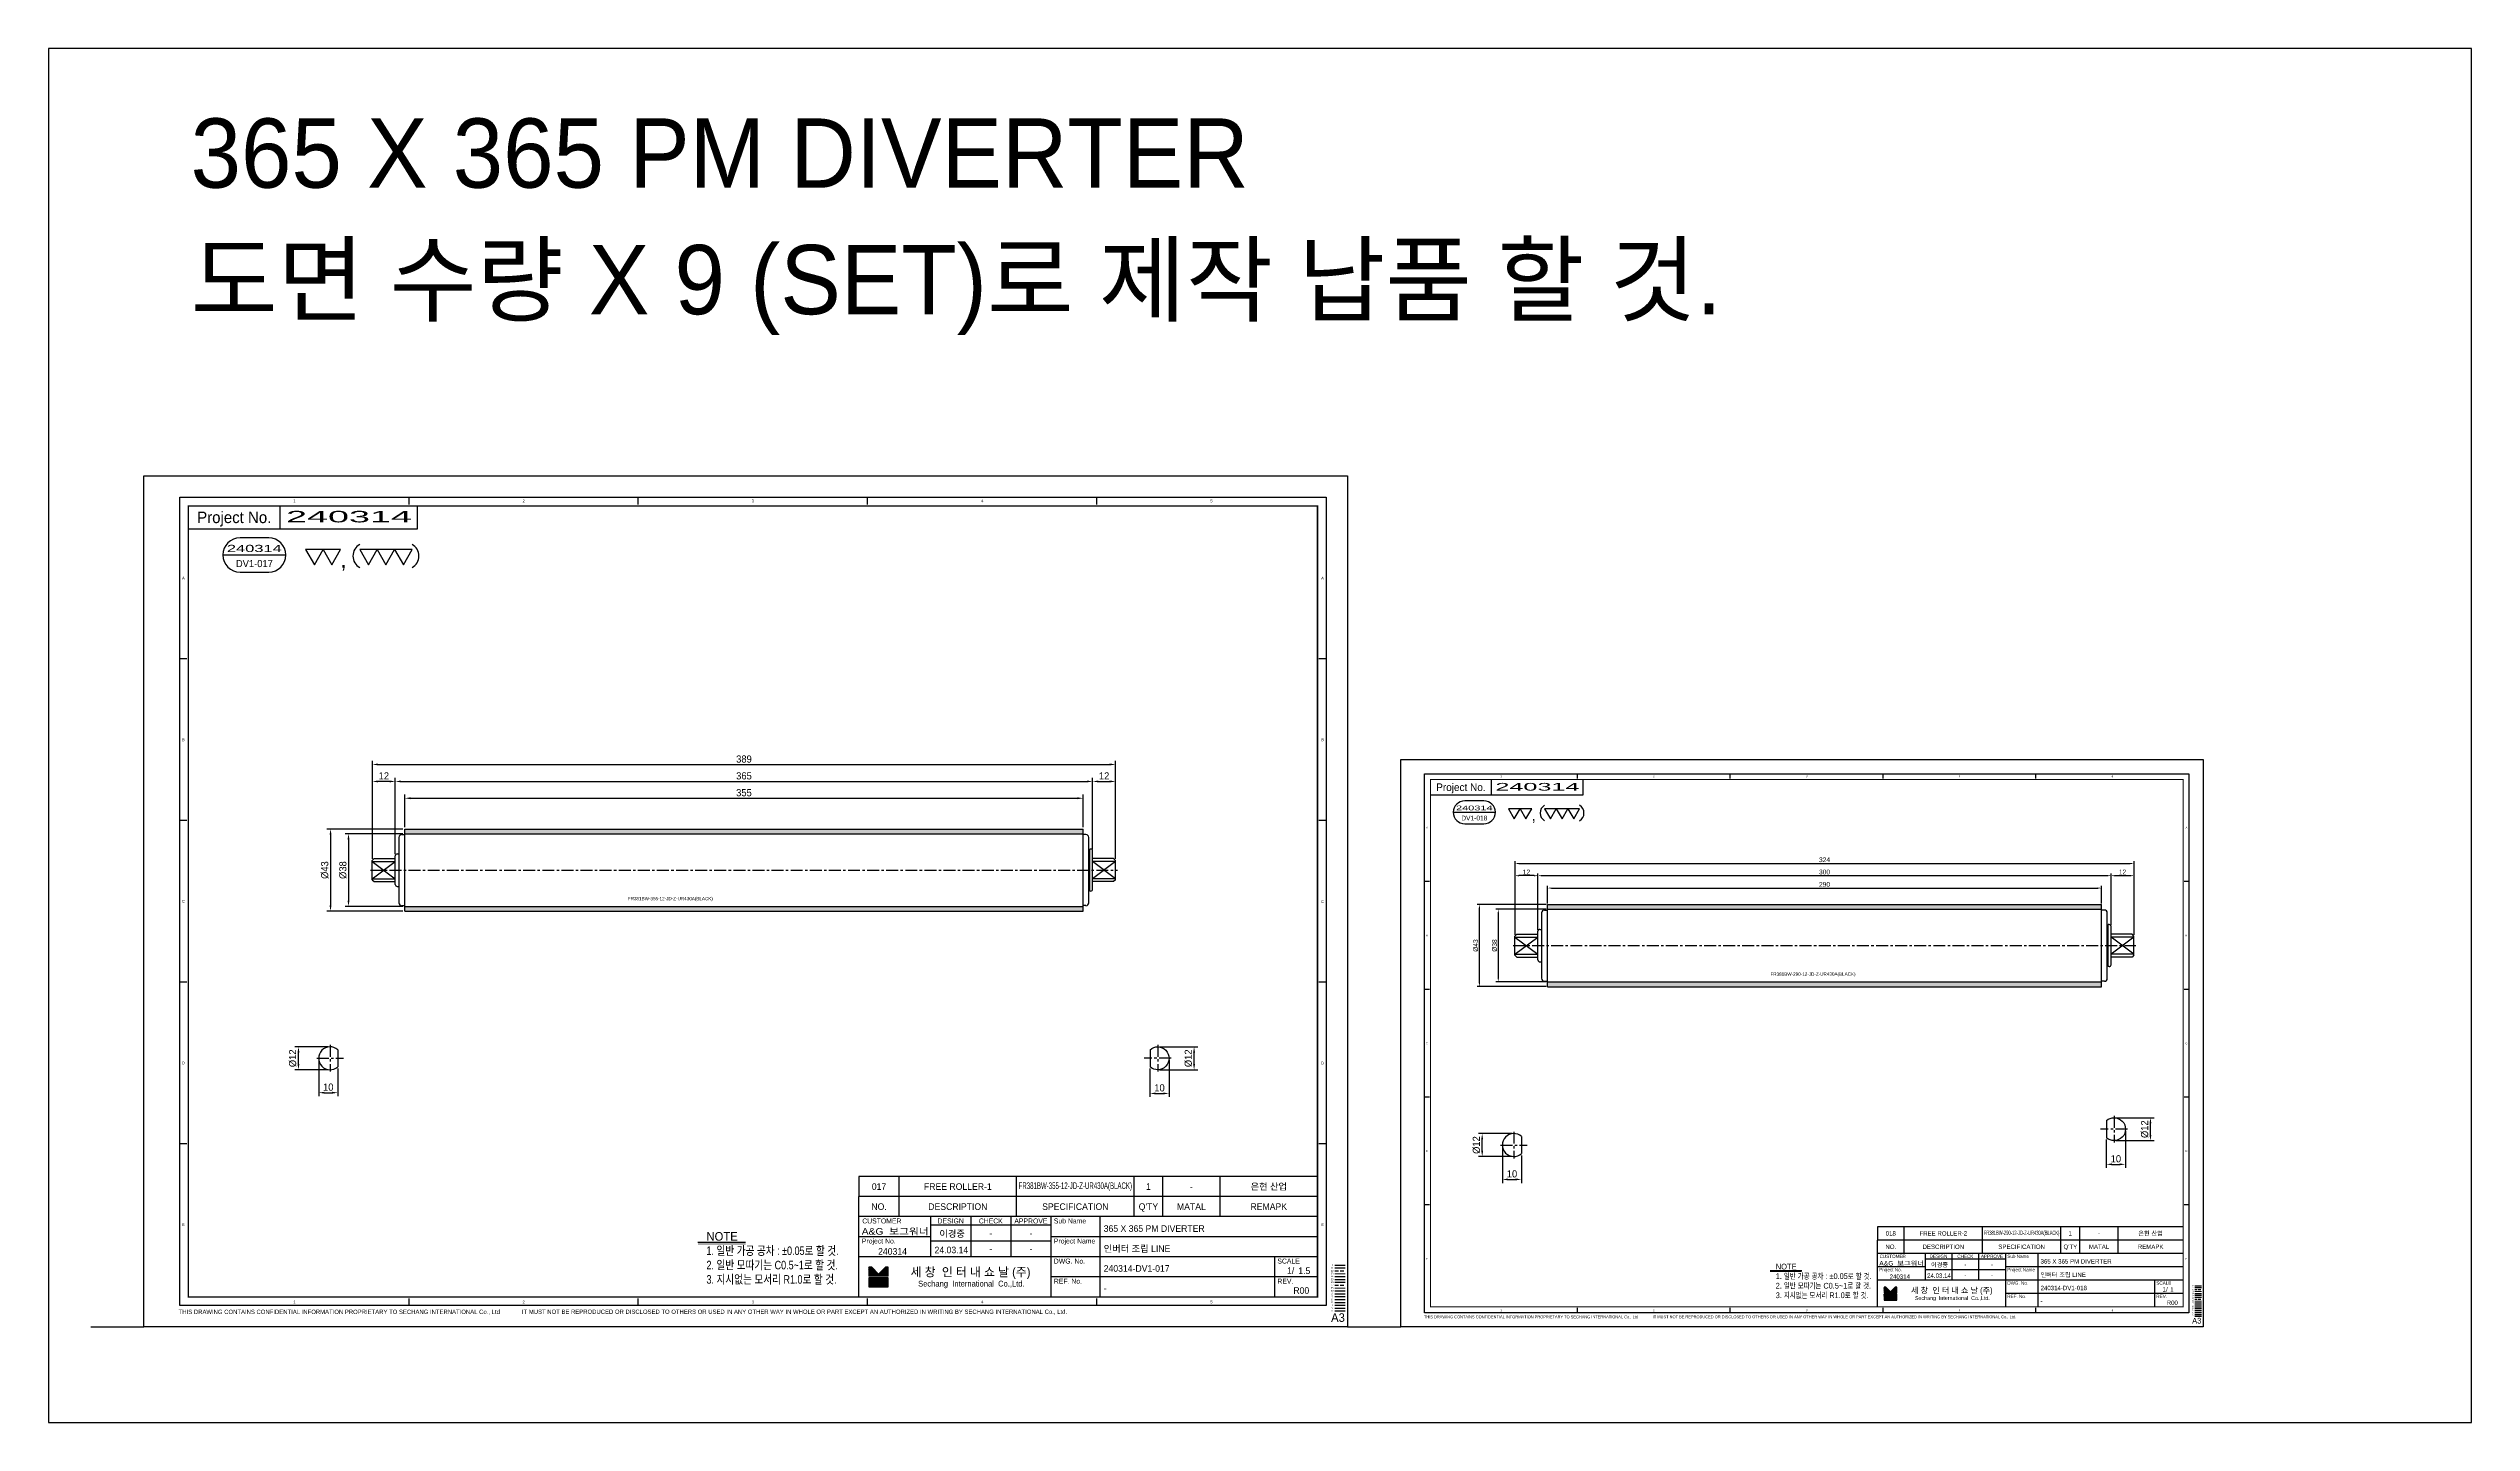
# Model space of a CAD drawing. Header units: inches. Extents: x 0 to 77285, y -118 to 40065.
# Drawn here: x 71242 to 72511, y 26642 to 27361 of the extents above; entities that cross this region are included whole.
import ezdxf
from ezdxf.enums import TextEntityAlignment as Align

# ---------------------------------------------------------------- set-up
doc = ezdxf.new("R2010")
doc.units = ezdxf.units.IN
doc.header["$LTSCALE"] = 5
doc.header["$MEASUREMENT"] = 0
for name, pattern in [('CENTER', [2, 1.25, -0.25, 0.25, -0.25]), ('HIDDEN', [0.375, 0.25, -0.125]), ('PHANTOM', [2.5, 1.25, -0.25, 0.25, -0.25, 0.25, -0.25])]:
    doc.linetypes.add(name, pattern=pattern)
for name, color, linetype in [('11', 1, 'CENTER'), ('22', 2, 'HIDDEN'), ('44', 4, 'Continuous'), ('55', 5, 'Continuous'), ('66', 6, 'PHANTOM'), ('77', 40, 'HIDDEN'), ('99', 181, 'Continuous'), ('A', 8, 'Continuous'), ('B', 123, 'Continuous'), ('D', 3, 'Continuous'), ('G', 231, 'Continuous'), ('T', 3, 'Continuous'), ('VV', 1, 'Continuous'), ('Y', 60, 'Continuous')]:
    doc.layers.add(name, color=color, linetype=linetype)
doc.layers.add('33', color=3, linetype='PHANTOM', lineweight=9)
doc.layers.add('88', color=35, linetype='Continuous', lineweight=5)
doc.styles.add('SCI', font='')
doc.styles.get('SCI').set_extended_font_data('Gulim')
doc.dimstyles.new('SCH', dxfattribs={"dimtxt": 2.5, "dimasz": 2, "dimexe": 1.25, "dimexo": 0.625, "dimtad": 1, "dimdec": 8, "dimtxsty": 'SCI', "dimcen": 2.5, "dimclrd": 4, "dimclre": 4, "dimclrt": 7, "dimadec": 8, "dimazin": 2, "dimtfac": 1, "dimtdec": 8, "dimtmove": 0, "dimatfit": 3, "dimfxl": 1, "dimarcsym": 0})

# ---------------------------------------------------------------- blocks, each defined once
blk = doc.blocks.new('A$C2e1bd1ee')
h = blk.add_hatch(color=256)
h.dxf.hatch_style = 1
h.paths.add_polyline_path([(355, 21.5), (0, 21.5), (0, 19), (355, 19)])
h.paths.add_polyline_path([(355, -19), (0, -19), (0, -21.5), (355, -21.5)])
for p, q in [((-3, -17.1), (-3, 17.1)), ((-1.5, 18.6), (0, 18.6)), ((0, -21.5), (0, 21.5)), ((0, 21.5), (355, 21.5)), ((0, 19), (355, 19)), ((355, -21.5), (355, 21.5)), ((356.5, 18.6), (355, 18.6)), ((358, -17.1), (358, 17.1)), ((-17, 5), (-16, 6)), ((-17, -5), (-17, 5)), ((-17, 4.5), (-5, 4.5)), ((-17, 4.5), (-5, -4.5)), ((-17, -4.5), (-5, 4.5)), ((-16, 6), (-5, 6)), ((-5, -7.5), (-5, 7.5)), ((-4, 8.5), (-3, 8.5)), ((358, 9.8), (358.5, 9.8)), ((358.5, -11), (358.5, 11)), ((359, 11), (358.5, 11)), ((360, -10), (360, 10)), ((371, 6), (360, 6)), ((372, 4.5), (360, 4.5)), ((372, 4.5), (360, -4.5)), ((372, -4.5), (360, 4.5)), ((372, 5), (371, 6)), ((372, -5), (372, 5)), ((-17, -4.5), (-5, -4.5)), ((-17, -5), (-16, -6)), ((-16, -6), (-5, -6)), ((-4, -8.5), (-3, -8.5)), ((358, -9.8), (358.5, -9.8)), ((359, -11), (358.5, -11)), ((372, -4.5), (360, -4.5)), ((371, -6), (360, -6)), ((372, -5), (371, -6)), ((-1.5, -18.6), (0, -18.6)), ((0, -19), (355, -19)), ((0, -21.5), (355, -21.5)), ((356.5, -18.6), (355, -18.6))]:
    blk.add_line(p, q)
for centre, radius, start, end in [((-1.5, 17.1), 1.54, 90, 180), ((356.5, 17.1), 1.54, 0, 90), ((-4, 7.5), 1, 90, 180), ((359, 10), 1, 0, 90), ((-4, -7.5), 1, 180, 270), ((359, -10), 1, 270, 0), ((-1.5, -17.1), 1.54, 180, 270), ((356.5, -17.1), 1.54, 270, 0)]:
    blk.add_arc(centre, radius, start, end)
at = {"layer": '11'}
blk.add_line((-18, 0), (373, 0), dxfattribs=at)
at = {"layer": '44', "style": 'SCI'}
blk.add_text('FR381BW-355-12-JD-Z-UR430A(BLACK)', height=1.731, dxfattribs=at).set_placement((139, -14.9), align=Align.MIDDLE_CENTER)
blk = doc.blocks.new('A$C5f907870')
h = blk.add_hatch(color=256)
h.dxf.hatch_style = 1
h.paths.add_polyline_path([(290, 21.5), (0, 21.5), (0, 19), (290, 19)])
h.paths.add_polyline_path([(290, -19), (0, -19), (0, -21.5), (290, -21.5)])
for p, q in [((-3, -17.1), (-3, 17.1)), ((-1.5, 18.6), (0, 18.6)), ((0, -21.5), (0, 21.5)), ((0, 21.5), (290, 21.5)), ((0, 19), (290, 19)), ((290, -21.5), (290, 21.5)), ((291.5, 18.6), (290, 18.6)), ((293, -17.1), (293, 17.1)), ((-17, 5), (-16, 6)), ((-17, -5), (-17, 5)), ((-17, 4.5), (-5, 4.5)), ((-17, 4.5), (-5, -4.5)), ((-17, -4.5), (-5, 4.5)), ((-16, 6), (-5, 6)), ((-5, -7.5), (-5, 7.5)), ((-4, 8.5), (-3, 8.5)), ((293, 9.8), (293.5, 9.8)), ((293.5, -11), (293.5, 11)), ((294, 11), (293.5, 11)), ((295, -10), (295, 10)), ((306, 6), (295, 6)), ((307, 4.5), (295, 4.5)), ((307, 4.5), (295, -4.5)), ((307, -4.5), (295, 4.5)), ((307, 5), (306, 6)), ((307, -5), (307, 5)), ((-17, -4.5), (-5, -4.5)), ((-17, -5), (-16, -6)), ((-16, -6), (-5, -6)), ((-4, -8.5), (-3, -8.5)), ((293, -9.8), (293.5, -9.8)), ((294, -11), (293.5, -11)), ((307, -4.5), (295, -4.5)), ((306, -6), (295, -6)), ((307, -5), (306, -6)), ((-1.5, -18.6), (0, -18.6)), ((0, -19), (290, -19)), ((0, -21.5), (290, -21.5)), ((291.5, -18.6), (290, -18.6))]:
    blk.add_line(p, q)
for centre, radius, start, end in [((-1.5, 17.1), 1.54, 90, 180), ((291.5, 17.1), 1.54, 0, 90), ((-4, 7.5), 1, 90, 180), ((294, 10), 1, 0, 90), ((-4, -7.5), 1, 180, 270), ((294, -10), 1, 270, 0), ((-1.5, -17.1), 1.54, 180, 270), ((291.5, -17.1), 1.54, 270, 0)]:
    blk.add_arc(centre, radius, start, end)
at = {"layer": '11'}
blk.add_line((-18, 0), (308, 0), dxfattribs=at)
at = {"layer": '44', "style": 'SCI'}
blk.add_text('FR381BW-290-12-JD-Z-UR430A(BLACK)', height=1.731, dxfattribs=at).set_placement((139, -14.9), align=Align.MIDDLE_CENTER)
blk = doc.blocks.new('J2')
for p, q in [((0, 2.25), (-2.6, 2.25)), ((-2.6, 2.25), (-1.3, 0)), ((-1.3, 0), (0, 2.25)), ((2.6, 2.25), (0, 2.25)), ((0, 2.25), (1.3, 0)), ((1.3, 0), (2.6, 2.25))]:
    blk.add_line(p, q)
blk = doc.blocks.new('J3')
for p, q in [((-3.9, 2.25), (-2.6, 0)), ((-1.3, 2.25), (-3.9, 2.25)), ((-2.6, 0), (-1.3, 2.25)), ((-1.3, 2.25), (0, 0)), ((1.3, 2.25), (-1.3, 2.25)), ((0, 0), (1.3, 2.25)), ((1.3, 2.25), (2.6, 0)), ((3.9, 2.25), (1.3, 2.25)), ((2.6, 0), (3.9, 2.25))]:
    blk.add_line(p, q)
blk = doc.blocks.new('A$C645fd8c3')
at = {"linetype": 'Continuous'}
h = blk.add_hatch(dxfattribs=at)
h.set_pattern_fill('ANSI31', color=5, scale=0.563055, style=0)
h.set_pattern_definition([(45, (-482.600826, -378.99261), (-0.04976753, 0.04976753), [])])
h.paths.add_polyline_path([(259.73, -279.27), (259.73, -276.17), (258.74, -276.17), (256.35, -278.56), (253.96, -276.17), (252.97, -276.17), (252.97, -279.27)])
h.paths.add_polyline_path([(252.97, -279.83), (252.97, -282.93), (259.73, -282.93), (259.73, -279.83)])
at = {"color": 2}
for p, q in [((12.5, -289.5), (12.5, -7.5)), ((12.5, -7.5), (412.5, -7.5)), ((92.5, -10), (92.5, -7.5)), ((172.5, -10), (172.5, -7.5)), ((252.5, -10), (252.5, -7.5)), ((332.5, -10), (332.5, -7.5)), ((412.5, -7.5), (412.5, -289.5)), ((15, -63.9), (12.5, -63.9)), ((412.5, -63.9), (410, -63.9)), ((15, -120.3), (12.5, -120.3)), ((412.5, -120.3), (410, -120.3)), ((15, -176.7), (12.5, -176.7)), ((412.5, -176.7), (410, -176.7)), ((15, -233.1), (12.5, -233.1)), ((412.5, -233.1), (410, -233.1)), ((92.5, -289.5), (92.5, -287)), ((172.5, -289.5), (172.5, -287)), ((252.5, -289.5), (252.5, -287)), ((332.5, -289.5), (332.5, -287)), ((412.5, -289.5), (12.5, -289.5))]:
    blk.add_line(p, q, dxfattribs=at)
at = {"color": 40}
for p, q in [((47.5, -18.5), (47.5, -10.5)), ((95.5, -18.5), (95.5, -10.5))]:
    blk.add_line(p, q, dxfattribs=at)
at = {"color": 7, "linetype": 'Continuous'}
blk.add_line((27.52, -27.62), (49.52, -27.62), dxfattribs=at)
for p, q in [((409.5, -244.5), (249.5, -244.5)), ((249.5, -244.5), (249.5, -251.5)), ((249.5, -286.5), (249.5, -251.5)), ((409.5, -251.5), (249.5, -251.5)), ((409.5, -258.5), (249.5, -258.5)), ((316.5, -261.5), (274.5, -261.5)), ((316.5, -258.5), (316.5, -286.5)), ((316.5, -267), (274.5, -267)), ((415.59, -275.4), (419.2, -275.4))]:
    blk.add_line(p, q)
at = {"color": 3}
for p, q in [((263.5, -251.5), (263.5, -244.5)), ((304.5, -251.5), (304.5, -244.5)), ((345.5, -251.5), (345.5, -244.5)), ((355.5, -251.5), (355.5, -244.5)), ((375.5, -251.5), (375.5, -244.5)), ((263.5, -258.5), (263.5, -251.5)), ((304.5, -258.5), (304.5, -251.5)), ((345.5, -258.5), (345.5, -251.5)), ((355.5, -258.5), (355.5, -251.5)), ((375.5, -258.5), (375.5, -251.5)), ((274.5, -258.5), (274.5, -272.5)), ((288.5, -258.5), (288.5, -272.5)), ((302.5, -258.5), (302.5, -272.5)), ((333.5, -258.5), (333.5, -286.5)), ((274.5, -265.5), (249.5, -265.5)), ((409.58, -265.5), (316.5, -265.5)), ((409.5, -272.5), (249.5, -272.5)), ((409.58, -279.5), (316.5, -279.5))]:
    blk.add_line(p, q, dxfattribs=at)
at = {"color": 5, "linetype": 'Continuous'}
for p, q in [((252.97, -276.17), (252.97, -279.27)), ((253.96, -276.17), (252.97, -276.17)), ((253.96, -276.17), (256.35, -278.56)), ((258.74, -276.17), (256.35, -278.56)), ((259.73, -276.17), (258.74, -276.17)), ((259.73, -279.27), (259.73, -276.17)), ((259.73, -279.27), (252.97, -279.27)), ((252.97, -279.83), (252.97, -282.93)), ((259.73, -279.83), (252.97, -279.83)), ((252.97, -282.93), (259.73, -282.93)), ((259.73, -282.93), (259.73, -279.83))]:
    blk.add_line(p, q, dxfattribs=at)
at = {"color": 40, "const_width": 0.5}
blk.add_lwpolyline([(15.5, -286.5), (15.5, -10.5), (409.5, -10.5), (409.5, -286.5)], close=True, dxfattribs=at)
at = {"color": 40}
blk.add_lwpolyline([(15.5, -18.5), (95.5, -18.5)], dxfattribs=at)
blk.add_lwpolyline([(33.52, -21.62, 1), (33.52, -33.62), (43.52, -33.62, 1), (43.52, -21.62)], format="xyb", close=True)
at = {"const_width": 0.257}
blk.add_lwpolyline([(193.31, -268.04), (209.91, -268.04)], dxfattribs=at)
at = {"color": 3}
blk.add_lwpolyline([(193.31, -267.35), (209.91, -267.35)], dxfattribs=at)
for centre, start, end in [((77.61, -27.99), 120, 240), ((91.22, -27.99), 300, 60)]:
    blk.add_arc(centre, 4.69, start, end)
at = {"layer": '11'}
blk.add_line((415.59, -276.4), (419.2, -276.4), dxfattribs=at)
at = {"layer": '22'}
blk.add_line((415.59, -277.4), (419.2, -277.4), dxfattribs=at)
at = {"layer": '33'}
blk.add_line((415.59, -278.4), (419.2, -278.4), dxfattribs=at)
at = {"layer": '44'}
blk.add_line((415.59, -279.4), (419.2, -279.4), dxfattribs=at)
at = {"layer": '55'}
blk.add_line((415.59, -280.4), (419.2, -280.4), dxfattribs=at)
at = {"layer": '66'}
blk.add_line((415.59, -281.4), (419.2, -281.4), dxfattribs=at)
at = {"layer": '77'}
blk.add_line((415.59, -282.4), (419.2, -282.4), dxfattribs=at)
at = {"layer": '88'}
blk.add_line((415.59, -283.4), (419.2, -283.4), dxfattribs=at)
at = {"layer": '99'}
blk.add_line((415.59, -284.4), (419.2, -284.4), dxfattribs=at)
at = {"layer": 'A'}
blk.add_line((415.59, -285.4), (419.2, -285.4), dxfattribs=at)
at = {"layer": 'B'}
blk.add_line((415.59, -286.4), (419.2, -286.4), dxfattribs=at)
at = {"layer": 'D'}
blk.add_line((415.59, -287.4), (419.2, -287.4), dxfattribs=at)
at = {"layer": 'Defpoints', "color": 1}
blk.add_lwpolyline([(0, -297), (0, 0), (420, 0), (420, -297)], close=True, dxfattribs=at)
at = {"layer": 'G'}
blk.add_line((415.59, -288.4), (419.2, -288.4), dxfattribs=at)
at = {"layer": 'T'}
for p, q in [((394.5, -272.5), (394.5, -286.5)), ((415.59, -289.4), (419.2, -289.4))]:
    blk.add_line(p, q, dxfattribs=at)
at = {"layer": 'VV'}
blk.add_line((415.59, -291.4), (419.2, -291.4), dxfattribs=at)
at = {"layer": 'Y'}
blk.add_line((415.59, -290.4), (419.2, -290.4), dxfattribs=at)
at = {"xscale": 2.34375, "yscale": 2.34375, "zscale": 2.34375}
for name, p in [('J2', (62.5, -31.03)), ('J3', (84.42, -31.03))]:
    blk.add_blockref(name, p, dxfattribs=at)
at = {"color": 2, "style": 'SCI'}
for s, p in [('1', (52.5, -8.75)), ('2', (132.5, -8.75)), ('3', (212.5, -8.75)), ('4', (292.5, -8.75)), ('5', (372.5, -8.75)), ('A', (13.75, -35.7)), ('A', (411.25, -35.7)), ('B', (13.75, -92.1)), ('B', (411.25, -92.1)), ('C', (13.75, -148.5)), ('C', (411.25, -148.5)), ('D', (13.75, -204.9)), ('D', (411.25, -204.9)), ('E', (13.75, -261.3)), ('E', (411.25, -261.3)), ('E', (411.25, -261.3)), ('1', (52.5, -288.25)), ('2', (132.5, -288.25)), ('3', (212.5, -288.25)), ('4', (292.5, -288.25)), ('5', (372.5, -288.25))]:
    blk.add_text(s, height=1, dxfattribs=at).set_placement(p, align=Align.MIDDLE_CENTER)
at = {"style": 'SCI'}
for s, height, p in [('Project No.', 4, (31.5, -14.5)), (',', 5.86, (69.61, -29.14)), ('NO.', 2.308, (256.5, -255)), ('DESCRIPTION', 2.3077, (284, -255)), ('DESIGN', 1.731, (281.5, -260)), ('CHECK', 1.731, (295.5, -260)), ('APPROVE', 1.731, (309.5, -260)), ('SPECIFICATION', 2.3077, (325, -255)), ("Q'TY", 2.308, (350.5, -255)), ('MATAL', 2.308, (365.5, -255)), ('REMAPK', 2.308, (392.5, -255)), ('이경중', 2.308, (282, -264.44)), ('-', 2.31, (295.5, -264.25)), ('-', 2.31, (309.5, -264.25)), ('세 창  인 터 내 쇼 날 (주)', 3.0296, (288.44, -277.82)), ('0', 0.6, (414.6, -275.37)), ('Sechang  International  Co.,Ltd.', 2.0198, (288.72, -281.87))]:
    blk.add_text(s, height=height, dxfattribs=at).set_placement(p, align=Align.MIDDLE_CENTER)
for s, height, p in [('CUSTOMER', 1.731, (250.65, -260)), ('Sub Name', 1.731, (317.5, -260)), ('Project No.', 1.7308, (250.5, -267)), ('Project Name', 1.7308, (317.5, -267)), ('DWG. No.', 1.731, (317.5, -274)), ('SCALE', 1.731, (395.5, -274)), ('REF. No.', 1.731, (317.5, -281)), ('REV.', 1.731, (395.5, -281))]:
    blk.add_text(s, height=height, dxfattribs=at).set_placement(p, align=Align.MIDDLE_LEFT)
at = {"color": 40, "style": 'SCI'}
for s, height, p in [('-', 2.31, (295.5, -269.75)), ('-', 2.31, (309.5, -269.75)), ('1/', 2.308, (400.15, -277.29))]:
    blk.add_text(s, height=height, dxfattribs=at).set_placement(p, align=Align.MIDDLE_CENTER)
at = {"color": 3, "linetype": 'Continuous', "style": 'SCI'}
for s, p in [('THIS DRAWING CONTAINS CONFIDENTIAL INFORMATION PROPRIETARY TO SECHANG INTERNATIONAL Co., Ltd  ', (12.11, -292.46)), ('IT MUST NOT BE REPRODUCED OR DISCLOSED TO OTHERS OR USED IN ANY OTHER WAY IN WHOLE OR PART EXCEPT AN AUTHORIZED IN WRITING BY SECHANG INTERNATIONAL Co., Ltd.', (131.88, -292.43))]:
    blk.add_text(s, height=1.5, dxfattribs=at).set_placement(p)
at = {"color": 2, "style": 'SCI'}
blk.add_text('A3', height=3, dxfattribs=at).set_placement((419.05, -296.11), align=Align.BOTTOM_RIGHT)
at = {"color": 40, "insert": (196.28, -263.89), "char_height": 3, "attachment_point": 1, "style": 'SCI'}
blk.add_mtext_dynamic_manual_height_columns('NOTE{\\W0.8;\\P1. 일반 가공 공차 : %%P0.05로 할 것.\\P2. 일반 모따기는 C0.5~1로 할 것.\\P3. 지시없는 모서리 R1.0로 할 것.}', width=205.982, gutter_width=1.29, heights=[0], dxfattribs=at)
at = {"layer": '11', "style": 'SCI'}
blk.add_text('11', height=0.6, dxfattribs=at).set_placement((414.6, -276.37), align=Align.MIDDLE_CENTER)
at = {"layer": '22', "style": 'SCI'}
blk.add_text('22', height=0.6, dxfattribs=at).set_placement((414.6, -277.37), align=Align.MIDDLE_CENTER)
at = {"layer": '33', "style": 'SCI'}
blk.add_text('33', height=0.6, dxfattribs=at).set_placement((414.6, -278.37), align=Align.MIDDLE_CENTER)
at = {"layer": '44', "style": 'SCI'}
blk.add_text('44', height=0.6, dxfattribs=at).set_placement((414.6, -279.37), align=Align.MIDDLE_CENTER)
at = {"layer": '55', "style": 'SCI'}
blk.add_text('55', height=0.6, dxfattribs=at).set_placement((414.6, -280.37), align=Align.MIDDLE_CENTER)
at = {"layer": '66', "style": 'SCI'}
blk.add_text('66', height=0.6, dxfattribs=at).set_placement((414.6, -281.37), align=Align.MIDDLE_CENTER)
at = {"layer": '77', "style": 'SCI'}
blk.add_text('77', height=0.6, dxfattribs=at).set_placement((414.6, -282.37), align=Align.MIDDLE_CENTER)
at = {"layer": '88', "style": 'SCI'}
blk.add_text('88', height=0.6, dxfattribs=at).set_placement((414.6, -283.37), align=Align.MIDDLE_CENTER)
at = {"layer": '99', "style": 'SCI'}
blk.add_text('99', height=0.6, dxfattribs=at).set_placement((414.6, -284.37), align=Align.MIDDLE_CENTER)
at = {"layer": 'A', "style": 'SCI'}
blk.add_text('A', height=0.6, dxfattribs=at).set_placement((414.6, -285.37), align=Align.MIDDLE_CENTER)
at = {"layer": 'B', "style": 'SCI'}
blk.add_text('B', height=0.6, dxfattribs=at).set_placement((414.6, -286.37), align=Align.MIDDLE_CENTER)
at = {"layer": 'D', "style": 'SCI'}
blk.add_text('D', height=0.6, dxfattribs=at).set_placement((414.6, -287.37), align=Align.MIDDLE_CENTER)
at = {"layer": 'G', "style": 'SCI'}
blk.add_text('G', height=0.6, dxfattribs=at).set_placement((414.6, -288.37), align=Align.MIDDLE_CENTER)
at = {"layer": 'T', "style": 'SCI'}
blk.add_text('T', height=0.6, dxfattribs=at).set_placement((414.6, -289.37), align=Align.MIDDLE_CENTER)
at = {"layer": 'VV', "style": 'SCI'}
blk.add_text('V', height=0.6, dxfattribs=at).set_placement((414.6, -291.37), align=Align.MIDDLE_CENTER)
at = {"layer": 'Y', "style": 'SCI'}
blk.add_text('Y', height=0.6, dxfattribs=at).set_placement((414.6, -290.37), align=Align.MIDDLE_CENTER)
blk = doc.blocks.new('A$Ce1e6ae1e')
blk.add_line((4, 4.5), (4, -4.5))
blk.add_arc((0, 0), 6, 48.1897, 311.8103)
at = {"layer": '11'}
for p, q in [((-7, 0), (7, 0)), ((0, 7), (0, -7))]:
    blk.add_line(p, q, dxfattribs=at)
blk = doc.blocks.new('*D2075')
at = {"color": 4, "lineweight": -2, "transparency": 16777216}
for p, q in [((71428.8, 26953.6), (71428.8, 26970.7)), ((71431.8, 26968.8), (71780.8, 26968.8)), ((71783.8, 26953.6), (71783.8, 26970.7))]:
    blk.add_line(p, q, dxfattribs=at)
at = {"color": 4, "transparency": 16777216}
for points in [[(71431.8, 26969.3), (71431.8, 26968.3), (71428.8, 26968.8)], [(71780.8, 26969.3), (71780.8, 26968.3), (71783.8, 26968.8)]]:
    blk.add_solid(points, dxfattribs=at)
at = {"layer": 'Defpoints', "color": 0, "transparency": 16777216}
for p in [(71783.8, 26968.8), (71428.8, 26952.7, 0), (71783.8, 26952.7, 0)]:
    blk.add_point(p, dxfattribs=at)
at = {"color": 7, "transparency": 16777216, "insert": (71606.3, 26971.7), "char_height": 3.75, "attachment_point": 5, "style": 'SCI'}
blk.add_mtext('355', dxfattribs=at)
blk = doc.blocks.new('*D2076')
at = {"color": 4, "lineweight": -2, "transparency": 16777216}
for p, q in [((71423.8, 26939.6), (71423.8, 26979.5)), ((71426.8, 26977.6), (71785.8, 26977.6)), ((71788.8, 26942.1), (71788.8, 26979.5))]:
    blk.add_line(p, q, dxfattribs=at)
at = {"color": 4, "transparency": 16777216}
for points in [[(71426.8, 26978.1), (71426.8, 26977.1), (71423.8, 26977.6)], [(71785.8, 26978.1), (71785.8, 26977.1), (71788.8, 26977.6)]]:
    blk.add_solid(points, dxfattribs=at)
at = {"layer": 'Defpoints', "color": 0, "transparency": 16777216}
for p in [(71788.8, 26977.6), (71788.8, 26941.2, 0), (71423.8, 26938.7, 0)]:
    blk.add_point(p, dxfattribs=at)
at = {"color": 7, "transparency": 16777216, "insert": (71606.3, 26980.5), "char_height": 3.75, "attachment_point": 5, "style": 'SCI'}
blk.add_mtext('365', dxfattribs=at)
blk = doc.blocks.new('*D2077')
at = {"color": 4, "lineweight": -2, "transparency": 16777216}
for p, q in [((71411.8, 26937.1), (71411.8, 26979.5)), ((71420.8, 26977.6), (71414.8, 26977.6)), ((71423.8, 26939.6), (71423.8, 26979.5))]:
    blk.add_line(p, q, dxfattribs=at)
at = {"color": 4, "transparency": 16777216}
for points in [[(71414.8, 26978.1), (71414.8, 26977.1), (71411.8, 26977.6)], [(71420.8, 26978.1), (71420.8, 26977.1), (71423.8, 26977.6)]]:
    blk.add_solid(points, dxfattribs=at)
at = {"layer": 'Defpoints', "color": 0, "transparency": 16777216}
for p in [(71411.8, 26977.6), (71411.8, 26936.2, 0), (71423.8, 26938.7, 0)]:
    blk.add_point(p, dxfattribs=at)
at = {"color": 7, "transparency": 16777216, "insert": (71417.8, 26980.5), "char_height": 3.75, "attachment_point": 5, "style": 'SCI'}
blk.add_mtext('12', dxfattribs=at)
blk = doc.blocks.new('*D2078')
at = {"color": 4, "lineweight": -2, "transparency": 16777216}
for p, q in [((71788.8, 26942.1), (71788.8, 26979.5)), ((71791.8, 26977.6), (71797.8, 26977.6)), ((71800.8, 26937.1), (71800.8, 26979.5))]:
    blk.add_line(p, q, dxfattribs=at)
at = {"color": 4, "transparency": 16777216}
for points in [[(71791.8, 26978.1), (71791.8, 26977.1), (71788.8, 26977.6)], [(71797.8, 26978.1), (71797.8, 26977.1), (71800.8, 26977.6)]]:
    blk.add_solid(points, dxfattribs=at)
at = {"layer": 'Defpoints', "color": 0, "transparency": 16777216}
for p in [(71800.8, 26977.6), (71788.8, 26941.2, 0), (71800.8, 26936.2, 0)]:
    blk.add_point(p, dxfattribs=at)
at = {"color": 7, "transparency": 16777216, "insert": (71794.8, 26980.5), "char_height": 3.75, "attachment_point": 5, "style": 'SCI'}
blk.add_mtext('12', dxfattribs=at)
blk = doc.blocks.new('*D2079')
at = {"color": 4, "lineweight": -2, "transparency": 16777216}
for p, q in [((71411.8, 26937.1), (71411.8, 26988.3)), ((71414.8, 26986.5), (71797.8, 26986.5)), ((71800.8, 26937.1), (71800.8, 26988.3))]:
    blk.add_line(p, q, dxfattribs=at)
at = {"color": 4, "transparency": 16777216}
for points in [[(71414.8, 26987), (71414.8, 26986), (71411.8, 26986.5)], [(71797.8, 26987), (71797.8, 26986), (71800.8, 26986.5)]]:
    blk.add_solid(points, dxfattribs=at)
at = {"layer": 'Defpoints', "color": 0, "transparency": 16777216}
for p in [(71800.8, 26986.5), (71411.8, 26936.2, 0), (71800.8, 26936.2, 0)]:
    blk.add_point(p, dxfattribs=at)
at = {"color": 7, "transparency": 16777216, "insert": (71606.3, 26989.3), "char_height": 3.75, "attachment_point": 5, "style": 'SCI'}
blk.add_mtext('389', dxfattribs=at)
blk = doc.blocks.new('*D2080')
at = {"color": 4, "lineweight": -2, "transparency": 16777216}
for p, q in [((71427.8, 26950.2), (71397.5, 26950.2)), ((71399.3, 26947.2), (71399.3, 26915.2)), ((71427.8, 26912.2), (71397.5, 26912.2))]:
    blk.add_line(p, q, dxfattribs=at)
at = {"color": 4, "transparency": 16777216}
for points in [[(71398.8, 26947.2), (71399.8, 26947.2), (71399.3, 26950.2)], [(71398.8, 26915.2), (71399.8, 26915.2), (71399.3, 26912.2)]]:
    blk.add_solid(points, dxfattribs=at)
at = {"layer": 'Defpoints', "color": 0, "transparency": 16777216}
for p in [(71428.8, 26950.2, 0), (71399.3, 26912.2), (71428.8, 26912.2, 0)]:
    blk.add_point(p, dxfattribs=at)
at = {"color": 7, "transparency": 16777216, "insert": (71396.4, 26931.2), "char_height": 3.75, "attachment_point": 5, "rotation": 90, "style": 'SCI'}
blk.add_mtext('%%C38', dxfattribs=at)
blk = doc.blocks.new('*D2081')
at = {"color": 4, "lineweight": -2, "transparency": 16777216}
for p, q in [((71427.8, 26952.7), (71388, 26952.7)), ((71389.9, 26949.7), (71389.9, 26912.7)), ((71427.8, 26909.7), (71388, 26909.7))]:
    blk.add_line(p, q, dxfattribs=at)
at = {"color": 4, "transparency": 16777216}
for points in [[(71389.4, 26949.7), (71390.4, 26949.7), (71389.9, 26952.7)], [(71389.4, 26912.7), (71390.4, 26912.7), (71389.9, 26909.7)]]:
    blk.add_solid(points, dxfattribs=at)
at = {"layer": 'Defpoints', "color": 0, "transparency": 16777216}
for p in [(71428.8, 26952.7, 0), (71389.9, 26909.7), (71428.8, 26909.7, 0)]:
    blk.add_point(p, dxfattribs=at)
at = {"color": 7, "transparency": 16777216, "insert": (71386.9, 26931.2), "char_height": 3.75, "attachment_point": 5, "rotation": 90, "style": 'SCI'}
blk.add_mtext('%%C43', dxfattribs=at)
blk = doc.blocks.new('*D2082')
at = {"color": 4, "lineweight": -2, "transparency": 16777216}
for p, q in [((71388.7, 26838.7), (71371.2, 26838.7)), ((71388.7, 26826.7), (71371.2, 26826.7)), ((71373.1, 26829.7), (71373.1, 26835.7))]:
    blk.add_line(p, q, dxfattribs=at)
at = {"color": 4, "transparency": 16777216}
for points in [[(71372.6, 26835.7), (71373.6, 26835.7), (71373.1, 26838.7)], [(71372.6, 26829.7), (71373.6, 26829.7), (71373.1, 26826.7)]]:
    blk.add_solid(points, dxfattribs=at)
at = {"layer": 'Defpoints', "color": 0, "transparency": 16777216}
for p in [(71373.1, 26838.7), (71389.7, 26838.7), (71389.7, 26826.7)]:
    blk.add_point(p, dxfattribs=at)
at = {"color": 7, "transparency": 16777216, "insert": (71370.1, 26832.7), "char_height": 3.75, "attachment_point": 5, "rotation": 90, "style": 'SCI'}
blk.add_mtext('%%C12', dxfattribs=at)
blk = doc.blocks.new('*D2083')
at = {"color": 4, "lineweight": -2, "transparency": 16777216}
for p, q in [((71383.7, 26831.8), (71383.7, 26812.8)), ((71393.7, 26827.3), (71393.7, 26812.8)), ((71386.7, 26814.7), (71390.7, 26814.7))]:
    blk.add_line(p, q, dxfattribs=at)
at = {"color": 4, "transparency": 16777216}
for points in [[(71386.7, 26815.2), (71386.7, 26814.2), (71383.7, 26814.7)], [(71390.7, 26815.2), (71390.7, 26814.2), (71393.7, 26814.7)]]:
    blk.add_solid(points, dxfattribs=at)
at = {"layer": 'Defpoints', "color": 0, "transparency": 16777216}
for p in [(71383.7, 26832.7), (71393.7, 26828.2), (71393.7, 26814.7)]:
    blk.add_point(p, dxfattribs=at)
at = {"color": 7, "transparency": 16777216, "insert": (71388.7, 26817.6), "char_height": 3.75, "attachment_point": 5, "style": 'SCI'}
blk.add_mtext('10', dxfattribs=at)
blk = doc.blocks.new('*D2084')
at = {"color": 4, "lineweight": -2, "transparency": 16777216}
for p, q in [((71823.8, 26838.7), (71843.8, 26838.7)), ((71823.8, 26826.7), (71843.8, 26826.7)), ((71841.9, 26829.7), (71841.9, 26835.7))]:
    blk.add_line(p, q, dxfattribs=at)
at = {"color": 4, "transparency": 16777216}
for points in [[(71841.4, 26835.7), (71842.4, 26835.7), (71841.9, 26838.7)], [(71841.4, 26829.7), (71842.4, 26829.7), (71841.9, 26826.7)]]:
    blk.add_solid(points, dxfattribs=at)
at = {"layer": 'Defpoints', "color": 0, "transparency": 16777216}
for p in [(71822.8, 26838.7), (71841.9, 26838.7), (71822.8, 26826.7)]:
    blk.add_point(p, dxfattribs=at)
at = {"color": 7, "transparency": 16777216, "insert": (71838.9, 26832.7), "char_height": 3.75, "attachment_point": 5, "rotation": 90, "style": 'SCI'}
blk.add_mtext('%%C12', dxfattribs=at)
blk = doc.blocks.new('*D2085')
at = {"color": 4, "lineweight": -2, "transparency": 16777216}
for p, q in [((71818.8, 26827.3), (71818.8, 26812.5)), ((71828.8, 26831.8), (71828.8, 26812.5)), ((71821.8, 26814.3), (71825.8, 26814.3))]:
    blk.add_line(p, q, dxfattribs=at)
at = {"color": 4, "transparency": 16777216}
for points in [[(71821.8, 26814.8), (71821.8, 26813.8), (71818.8, 26814.3)], [(71825.8, 26814.8), (71825.8, 26813.8), (71828.8, 26814.3)]]:
    blk.add_solid(points, dxfattribs=at)
at = {"layer": 'Defpoints', "color": 0, "transparency": 16777216}
for p in [(71818.8, 26828.2), (71828.8, 26832.7), (71828.8, 26814.3)]:
    blk.add_point(p, dxfattribs=at)
at = {"color": 7, "transparency": 16777216, "insert": (71823.8, 26817.2), "char_height": 3.75, "attachment_point": 5, "style": 'SCI'}
blk.add_mtext('10', dxfattribs=at)
blk = doc.blocks.new('*D2086')
at = {"color": 4, "lineweight": -2, "transparency": 16777216}
for p, q in [((72008.4, 26793.3), (71990.8, 26793.3)), ((71992.7, 26784.3), (71992.7, 26790.3)), ((72008.4, 26781.3), (71990.8, 26781.3))]:
    blk.add_line(p, q, dxfattribs=at)
at = {"color": 4, "transparency": 16777216}
for points in [[(71992.2, 26790.3), (71993.2, 26790.3), (71992.7, 26793.3)], [(71992.2, 26784.3), (71993.2, 26784.3), (71992.7, 26781.3)]]:
    blk.add_solid(points, dxfattribs=at)
at = {"layer": 'Defpoints', "color": 0, "transparency": 16777216}
for p in [(71992.7, 26793.3), (72009.3, 26793.3), (72009.3, 26781.3)]:
    blk.add_point(p, dxfattribs=at)
at = {"color": 7, "transparency": 16777216, "insert": (71989.7, 26787.3), "char_height": 3.75, "attachment_point": 5, "rotation": 90, "style": 'SCI'}
blk.add_mtext('%%C12', dxfattribs=at)
blk = doc.blocks.new('*D2087')
at = {"color": 4, "lineweight": -2, "transparency": 16777216}
for p, q in [((72003.3, 26786.4), (72003.3, 26767.4)), ((72013.3, 26781.9), (72013.3, 26767.4)), ((72006.3, 26769.3), (72010.3, 26769.3))]:
    blk.add_line(p, q, dxfattribs=at)
at = {"color": 4, "transparency": 16777216}
for points in [[(72006.3, 26769.8), (72006.3, 26768.8), (72003.3, 26769.3)], [(72010.3, 26769.8), (72010.3, 26768.8), (72013.3, 26769.3)]]:
    blk.add_solid(points, dxfattribs=at)
at = {"layer": 'Defpoints', "color": 0, "transparency": 16777216}
for p in [(72003.3, 26787.3), (72013.3, 26782.8), (72013.3, 26769.3)]:
    blk.add_point(p, dxfattribs=at)
at = {"color": 7, "transparency": 16777216, "insert": (72008.3, 26772.2), "char_height": 3.75, "attachment_point": 5, "style": 'SCI'}
blk.add_mtext('10', dxfattribs=at)
blk = doc.blocks.new('*D2088')
at = {"color": 4, "lineweight": -2, "transparency": 16777216}
for p, q in [((72324.4, 26801.6), (72344.4, 26801.6)), ((72324.4, 26789.6), (72344.4, 26789.6)), ((72342.5, 26792.6), (72342.5, 26798.6))]:
    blk.add_line(p, q, dxfattribs=at)
at = {"color": 4, "transparency": 16777216}
for points in [[(72342, 26798.6), (72343, 26798.6), (72342.5, 26801.6)], [(72342, 26792.6), (72343, 26792.6), (72342.5, 26789.6)]]:
    blk.add_solid(points, dxfattribs=at)
at = {"layer": 'Defpoints', "color": 0, "transparency": 16777216}
for p in [(72323.4, 26801.6), (72342.5, 26801.6), (72323.4, 26789.6)]:
    blk.add_point(p, dxfattribs=at)
at = {"color": 7, "transparency": 16777216, "insert": (72339.5, 26795.6), "char_height": 3.75, "attachment_point": 5, "rotation": 90, "style": 'SCI'}
blk.add_mtext('%%C12', dxfattribs=at)
blk = doc.blocks.new('*D2089')
at = {"color": 4, "lineweight": -2, "transparency": 16777216}
for p, q in [((72319.4, 26790.2), (72319.4, 26775.4)), ((72329.4, 26794.7), (72329.4, 26775.4)), ((72322.4, 26777.2), (72326.4, 26777.2))]:
    blk.add_line(p, q, dxfattribs=at)
at = {"color": 4, "transparency": 16777216}
for points in [[(72322.4, 26777.7), (72322.4, 26776.7), (72319.4, 26777.2)], [(72326.4, 26777.7), (72326.4, 26776.7), (72329.4, 26777.2)]]:
    blk.add_solid(points, dxfattribs=at)
at = {"layer": 'Defpoints', "color": 0, "transparency": 16777216}
for p in [(72319.4, 26791.1), (72329.4, 26795.6), (72329.4, 26777.2)]:
    blk.add_point(p, dxfattribs=at)
at = {"color": 7, "transparency": 16777216, "insert": (72324.4, 26780.1), "char_height": 3.75, "attachment_point": 5, "style": 'SCI'}
blk.add_mtext('10', dxfattribs=at)
blk = doc.blocks.new('*D2090')
at = {"color": 4, "lineweight": -2, "transparency": 16777216}
for p, q in [((72026.9, 26913.8), (72026.9, 26923)), ((72028.9, 26921.8), (72314.9, 26921.8)), ((72316.9, 26913.8), (72316.9, 26923))]:
    blk.add_line(p, q, dxfattribs=at)
at = {"color": 4, "transparency": 16777216}
for points in [[(72028.9, 26922.1), (72028.9, 26921.5), (72026.9, 26921.8)], [(72314.9, 26922.1), (72314.9, 26921.5), (72316.9, 26921.8)]]:
    blk.add_solid(points, dxfattribs=at)
at = {"layer": 'Defpoints', "color": 0, "transparency": 16777216}
for p in [(72316.9, 26921.8), (72026.9, 26913.2), (72316.9, 26913.2)]:
    blk.add_point(p, dxfattribs=at)
at = {"color": 7, "transparency": 16777216, "insert": (72171.9, 26923.7), "char_height": 2.5, "attachment_point": 5, "style": 'SCI'}
blk.add_mtext('290', dxfattribs=at)
blk = doc.blocks.new('*D2091')
at = {"color": 4, "lineweight": -2, "transparency": 16777216}
for p, q in [((72021.9, 26899.8), (72021.9, 26929.5)), ((72023.9, 26928.3), (72319.9, 26928.3)), ((72321.9, 26902.3), (72321.9, 26929.5))]:
    blk.add_line(p, q, dxfattribs=at)
at = {"color": 4, "transparency": 16777216}
for points in [[(72023.9, 26928.6), (72023.9, 26927.9), (72021.9, 26928.3)], [(72319.9, 26928.6), (72319.9, 26927.9), (72321.9, 26928.3)]]:
    blk.add_solid(points, dxfattribs=at)
at = {"layer": 'Defpoints', "color": 0, "transparency": 16777216}
for p in [(72321.9, 26928.3), (72321.9, 26901.7), (72021.9, 26899.2)]:
    blk.add_point(p, dxfattribs=at)
at = {"color": 7, "transparency": 16777216, "insert": (72171.9, 26930.2), "char_height": 2.5, "attachment_point": 5, "style": 'SCI'}
blk.add_mtext('300', dxfattribs=at)
blk = doc.blocks.new('*D2092')
at = {"color": 4, "lineweight": -2, "transparency": 16777216}
for p, q in [((72321.9, 26902.3), (72321.9, 26929.5)), ((72323.9, 26928.3), (72331.9, 26928.3)), ((72333.9, 26897.3), (72333.9, 26929.5))]:
    blk.add_line(p, q, dxfattribs=at)
at = {"color": 4, "transparency": 16777216}
for points in [[(72323.9, 26928.6), (72323.9, 26927.9), (72321.9, 26928.3)], [(72331.9, 26928.6), (72331.9, 26927.9), (72333.9, 26928.3)]]:
    blk.add_solid(points, dxfattribs=at)
at = {"layer": 'Defpoints', "color": 0, "transparency": 16777216}
for p in [(72333.9, 26928.3), (72321.9, 26901.7), (72333.9, 26896.7)]:
    blk.add_point(p, dxfattribs=at)
at = {"color": 7, "transparency": 16777216, "insert": (72327.9, 26930.2), "char_height": 2.5, "attachment_point": 5, "style": 'SCI'}
blk.add_mtext('12', dxfattribs=at)
blk = doc.blocks.new('*D2093')
at = {"color": 4, "lineweight": -2, "transparency": 16777216}
for p, q in [((72009.9, 26897.3), (72009.9, 26929.5)), ((72019.9, 26928.3), (72011.9, 26928.3)), ((72021.9, 26899.8), (72021.9, 26929.5))]:
    blk.add_line(p, q, dxfattribs=at)
at = {"color": 4, "transparency": 16777216}
for points in [[(72011.9, 26928.6), (72011.9, 26927.9), (72009.9, 26928.3)], [(72019.9, 26928.6), (72019.9, 26927.9), (72021.9, 26928.3)]]:
    blk.add_solid(points, dxfattribs=at)
at = {"layer": 'Defpoints', "color": 0, "transparency": 16777216}
for p in [(72009.9, 26928.3), (72009.9, 26896.7), (72021.9, 26899.2)]:
    blk.add_point(p, dxfattribs=at)
at = {"color": 7, "transparency": 16777216, "insert": (72015.9, 26930.2), "char_height": 2.5, "attachment_point": 5, "style": 'SCI'}
blk.add_mtext('12', dxfattribs=at)
blk = doc.blocks.new('*D2094')
at = {"color": 4, "lineweight": -2, "transparency": 16777216}
for p, q in [((72009.9, 26897.3), (72009.9, 26935.9)), ((72011.9, 26934.7), (72331.9, 26934.7)), ((72333.9, 26897.3), (72333.9, 26935.9))]:
    blk.add_line(p, q, dxfattribs=at)
at = {"color": 4, "transparency": 16777216}
for points in [[(72011.9, 26935), (72011.9, 26934.3), (72009.9, 26934.7)], [(72331.9, 26935), (72331.9, 26934.3), (72333.9, 26934.7)]]:
    blk.add_solid(points, dxfattribs=at)
at = {"layer": 'Defpoints', "color": 0, "transparency": 16777216}
for p in [(72333.9, 26934.7), (72009.9, 26896.7), (72333.9, 26896.7)]:
    blk.add_point(p, dxfattribs=at)
at = {"color": 7, "transparency": 16777216, "insert": (72171.9, 26936.6), "char_height": 2.5, "attachment_point": 5, "style": 'SCI'}
blk.add_mtext('324', dxfattribs=at)
blk = doc.blocks.new('*D2095')
at = {"color": 4, "lineweight": -2, "transparency": 16777216}
for p, q in [((72026.2, 26910.7), (71999.9, 26910.7)), ((72001.1, 26908.7), (72001.1, 26874.7)), ((72026.2, 26872.7), (71999.9, 26872.7))]:
    blk.add_line(p, q, dxfattribs=at)
at = {"color": 4, "transparency": 16777216}
for points in [[(72000.8, 26908.7), (72001.5, 26908.7), (72001.1, 26910.7)], [(72000.8, 26874.7), (72001.5, 26874.7), (72001.1, 26872.7)]]:
    blk.add_solid(points, dxfattribs=at)
at = {"layer": 'Defpoints', "color": 0, "transparency": 16777216}
for p in [(72026.9, 26910.7), (72001.1, 26872.7), (72026.9, 26872.7)]:
    blk.add_point(p, dxfattribs=at)
at = {"color": 7, "transparency": 16777216, "insert": (71999.2, 26891.7), "char_height": 2.5, "attachment_point": 5, "rotation": 90, "style": 'SCI'}
blk.add_mtext('%%C38', dxfattribs=at)
blk = doc.blocks.new('*D2096')
at = {"color": 4, "lineweight": -2, "transparency": 16777216}
for p, q in [((72026.2, 26913.2), (71990, 26913.2)), ((71991.2, 26911.2), (71991.2, 26872.2)), ((72026.2, 26870.2), (71990, 26870.2))]:
    blk.add_line(p, q, dxfattribs=at)
at = {"color": 4, "transparency": 16777216}
for points in [[(71990.9, 26911.2), (71991.6, 26911.2), (71991.2, 26913.2)], [(71990.9, 26872.2), (71991.6, 26872.2), (71991.2, 26870.2)]]:
    blk.add_solid(points, dxfattribs=at)
at = {"layer": 'Defpoints', "color": 0, "transparency": 16777216}
for p in [(72026.9, 26913.2), (71991.2, 26870.2), (72026.9, 26870.2)]:
    blk.add_point(p, dxfattribs=at)
at = {"color": 7, "transparency": 16777216, "insert": (71989.3, 26891.7), "char_height": 2.5, "attachment_point": 5, "rotation": 90, "style": 'SCI'}
blk.add_mtext('%%C43', dxfattribs=at)

msp = doc.modelspace()

# ---------------------------------------------------------------- linework, layer by layer
msp.add_lwpolyline([(71242.24907534, 26642.06843343), (72510.56214884, 26642.06843343), (72510.56214884, 27361.22181293), (71242.24907534, 27361.22181293)], close=True)
at = {"layer": 'Defpoints'}
for p, q in [((71264.4204898, 26692.06843343), (71292.24907534, 26692.06843343)), ((71922.24907534, 26692.06843343), (71950.07766087, 26692.06843343))]:
    msp.add_line(p, q, dxfattribs=at)

# ---------------------------------------------------------------- block references
at = {"color": 3, "xscale": 1.5, "yscale": 1.5, "zscale": 1.5}
msp.add_blockref('A$C645fd8c3', (71292.24907534, 27137.56843343), dxfattribs=at)
at = {"color": 3}
msp.add_blockref('A$C645fd8c3', (71950.07766087, 26989.06843343), dxfattribs=at)
for name, p in [('A$C2e1bd1ee', (71428.76370454, 26931.18660202, 0)), ('A$C5f907870', (72026.87124549, 26891.67151122)), ('A$Ce1e6ae1e', (71389.68384055, 26832.71203861)), ('A$Ce1e6ae1e', (72009.2921381, 26787.29587723))]:
    msp.add_blockref(name, p)
at = {"xscale": -1}
for p in [(71822.84356854, 26832.71203861), (72323.43633685, 26795.60967815)]:
    msp.add_blockref('A$Ce1e6ae1e', p, dxfattribs=at)

# ---------------------------------------------------------------- texts
at = {"style": 'SCI'}
for s, p in [('365 X 365 PM DIVERTER', (71316.65762634, 27306.48173092)), ('도면 수량 X 9 (SET)로 제작 납품 할 것.', (71316.65762634, 27240.25323724))]:
    msp.add_text(s, height=36.2767297438, dxfattribs=at).set_placement(p, align=Align.MIDDLE_LEFT)
for s, height, width, p, p2 in [('240314', 6, 2.339307, (71366.57797178, 27113.19263709), (71432.51466119, 27113.19263709)), ('240314', 3.75, 1.63101, (71335.63383386, 27097.68165886), (71364.36654349, 27097.68165886)), ('240314', 2.5, 1.63101, (71979.00083322, 26962.47725038), (71998.15597298, 26962.47725038)), ('240314', 4, 2.339307, (71999.6302585, 26972.81790254), (72043.58805144, 26972.81790254)), ('FR381BW-355-12-JD-Z-UR430A(BLACK)', 3.4615384615, 0.625152, (71750.06782661, 26764.29892343), (71809.40895069, 26764.29892343)), ('FR381BW-290-12-JD-Z-UR430A(BLACK)', 2.3076923077, 0.625152, (72255.29016172, 26740.22209343), (72294.85091111, 26740.22209343))]:
    msp.add_text(s, height=height, dxfattribs=dict(at, width=width)).set_placement(p, p2, align=Align.FIT)
for s, height, p in [('DV1-017', 3.75, (71350.03488997, 27091.63936027)), ('DV1-018', 2.5, (71988.60153729, 26958.44905132)), ('017', 3.461538462, (71676.99907534, 26765.56843343)), ('FREE ROLLER-1', 3.4615384615, (71718.24907534, 26765.56844582)), ('1', 3.46153846, (71817.99907534, 26765.56843343)), ('-', 3.46153846, (71840.49907534, 26765.56843343)), ('은현 산업', 3.461538462, (71880.99907534, 26765.56843343)), ('018', 2.307692308, (72206.57766087, 26741.06843343)), ('FREE ROLLER-2', 2.3076923077, (72234.07766087, 26741.06844169)), ('1', 2.30769231, (72300.57766087, 26741.06843343)), ('-', 2.30769231, (72315.57766087, 26741.06843343)), ('은현 산업', 2.307692308, (72342.57766087, 26741.06843343))]:
    msp.add_text(s, height=height, dxfattribs=at).set_placement(p, align=Align.MIDDLE_CENTER)
at = {"color": 40, "style": 'SCI', "width": 1.12551}
for height, p, p2 in [(3.461538462, (71667.93532247, 26740.36186805), (71703.00965287, 26740.36186805)), (2.307692308, (72200.53515896, 26724.26405651), (72223.91804589, 26724.26405651))]:
    msp.add_text('A&G_보그워너', height=height, dxfattribs=at).set_placement(p, p2, align=Align.FIT)
at = {"color": 40, "style": 'SCI'}
for s, height, p in [('365 X 365 PM DIVERTER', 3.4615384615, (71794.59265602, 26743.5876642)), ('240314-DV1-017', 3.4615384615, (71794.59265602, 26722.70304882)), ('인버터 조립 LINE', 3.4615384615, (71794.59265602, 26733.0876642)), ('365 X 365 PM DIVERTER', 2.3076923077, (72284.97338133, 26726.41458728)), ('-', 3.46153846, (71794.59265602, 26712.31843343)), ('1.5', 3.461538462, (71896.43498474, 26721.52035651)), ('240314-DV1-018', 2.3076923077, (72284.97338133, 26712.49151035)), ('인버터 조립 LINE', 2.3076923077, (72284.97338133, 26719.41458728)), ('1', 2.30769231, (72352.86826714, 26711.70304882)), ('-', 2.30769231, (72284.97338133, 26705.56843343))]:
    msp.add_text(s, height=height, dxfattribs=at).set_placement(p, align=Align.MIDDLE_LEFT)
for s, height, p in [('240314', 3.461538462, (71684.06385921, 26731.61651035)), ('24.03.14', 3.461538462, (71714.86344797, 26732.39535651)), ('R00', 3.461538462, (71898.01830611, 26711.13574112)), ('240314', 2.307692308, (72211.28751679, 26718.43381805)), ('24.03.14', 2.307692308, (72231.82057596, 26718.95304882)), ('R00', 2.307692308, (72353.92381472, 26704.77997189))]:
    msp.add_text(s, height=height, dxfattribs=at).set_placement(p, align=Align.MIDDLE_CENTER)

# ---------------------------------------------------------------- dimensions: what is measured, and where the dimension line sits
for base, p1, p2, override, picture, middle in [((71800.7637045444, 26986.4661759377), (71411.7637045444, 26936.1866020213, 0.0000000019), (71800.7637045444, 26936.1866020213, 0.0000000019), {"dimscale": 1.5, "dimcen": 1}, '*D2079', (71606.2637045444, 26989.3261126887)), ((71411.7637045444, 26977.6189944947), (71423.7637045444, 26938.6866020213, 0.0000000019), (71411.7637045444, 26936.1866020213, 0.0000000019), {"dimscale": 1.5, "dimcen": 1}, '*D2077', (71417.7637045444, 26980.4839245879)), ((71788.7637045444, 26977.6189944947), (71423.7637045444, 26938.6866020213, 0.0000000019), (71788.7637045444, 26941.1866020213, 0.0000000019), {"dimscale": 1.5, "dimcen": 1}, '*D2076', (71606.2637045444, 26980.4789312457)), ((71800.7637045444, 26977.6189944947), (71788.7637045444, 26941.1866020213, 0.0000000019), (71800.7637045444, 26936.1866020213, 0.0000000019), {"dimscale": 1.5, "dimcen": 1}, '*D2078', (71794.7637045444, 26980.4839245879)), ((71783.7637045444, 26968.8294457559), (71428.7637045444, 26952.6866020213, 0.0000000019), (71783.7637045444, 26952.6866020213, 0.0000000019), {"dimscale": 1.5, "dimcen": 1}, '*D2075', (71606.2637045444, 26971.6893825069)), ((72333.8712454902, 26934.6817878741), (72009.8712454902, 26896.6715112178), (72333.8712454902, 26896.6715112178), {"dimcen": 1}, '*D2094', (72171.8712454902, 26936.5900768222)), ((72009.8712454902, 26928.255180005), (72021.8712454902, 26899.1715112178), (72009.8712454902, 26896.6715112178), {"dimcen": 1}, '*D2093', (72015.8712454902, 26930.1651334004)), ((72321.8712454902, 26928.255180005), (72021.8712454902, 26899.1715112178), (72321.8712454902, 26901.6715112178), {"dimcen": 1}, '*D2091', (72171.8712454902, 26930.1618045056)), ((72333.8712454902, 26928.255180005), (72321.8712454902, 26901.6715112178), (72333.8712454902, 26896.6715112178), {"dimcen": 1}, '*D2092', (72327.8712454902, 26930.1651334004)), ((72316.8712454902, 26921.7855347269), (72026.8712454902, 26913.1715112178), (72316.8712454902, 26913.1715112178), {"dimcen": 1}, '*D2090', (72171.8712454902, 26923.6921592276)), ((71393.6838405468, 26814.7238986261), (71383.6838405468, 26832.7120386079), (71393.6838405468, 26828.2399026529), {"dimscale": 1.5, "dimcen": 1}, '*D2083', (71388.6838405468, 26817.5888287193)), ((71828.843568542, 26814.3437660338), (71818.843568542, 26828.2399026529), (71828.843568542, 26832.712038608), {"dimscale": 1.5, "dimcen": 1}, '*D2085', (71823.843568542, 26817.208696127)), ((72013.2921381039, 26769.3077372508), (72003.2921381039, 26787.2958772326), (72013.2921381039, 26782.8237412776), {"dimscale": 1.5, "dimcen": 1}, '*D2087', (72008.2921381039, 26772.172667344)), ((72329.4363368537, 26777.2414055724), (72319.4363368537, 26791.1375421916), (72329.4363368537, 26795.6096781466), {"dimscale": 1.5, "dimcen": 1}, '*D2089', (72324.4363368537, 26780.1063356656))]:
    dim = msp.add_linear_dim(base=base, p1=p1, p2=p2, dimstyle='SCH', override=override)
    dim.commit()
    dim.dimension.update_dxf_attribs({"geometry": picture, "text_midpoint": middle})
for base, p1, p2, override, picture, middle in [((71389.8610694449, 26909.6866020213), (71428.7637045444, 26952.6866020213, 0.0000000019), (71428.7637045444, 26909.6866020213, 0.0000000019), {"dimscale": 1.5, "dimcen": 1}, '*D2081', (71386.9037625208, 26931.1866020213)), ((71399.3309323179, 26912.1866020213), (71428.7637045444, 26950.1866020213, 0.0000000019), (71428.7637045444, 26912.1866020213, 0.0000000019), {"dimscale": 1.5, "dimcen": 1}, '*D2080', (71396.3761220649, 26931.1866020213)), ((71991.2410466533, 26870.1715112179), (72026.8712454902, 26913.1715112178), (72026.8712454902, 26870.1715112178), {"dimcen": 1}, '*D2096', (71989.2695087039, 26891.6715112178)), ((72001.1459464889, 26872.6715112179), (72026.8712454902, 26910.6715112178), (72026.8712454902, 26872.6715112178), {"dimcen": 1}, '*D2095', (71999.1760729869, 26891.6715112178)), ((71373.0664244974, 26838.712038608), (71389.6838405468, 26826.7120386079), (71389.6838405468, 26838.7120386079), {"dimscale": 1.5, "dimcen": 1}, '*D2082', (71370.1091175733, 26832.7120386079)), ((71841.8905033893, 26838.712038608), (71822.843568542, 26826.7120386079), (71822.843568542, 26838.7120386079), {"dimscale": 1.5, "dimcen": 1}, '*D2084', (71838.9331964652, 26832.7120386079)), ((72342.4832717011, 26801.6096781466), (72323.4363368537, 26789.6096781466), (72323.4363368537, 26801.6096781466), {"dimscale": 1.5, "dimcen": 1}, '*D2088', (72339.525964777, 26795.6096781466)), ((71992.6747220547, 26793.2958772326), (72009.2921381039, 26781.2958772326), (72009.2921381039, 26793.2958772326), {"dimscale": 1.5, "dimcen": 1}, '*D2086', (71989.7174151306, 26787.2958772326))]:
    dim = msp.add_linear_dim(base=base, p1=p1, p2=p2, angle=90, text='%%C<>', dimstyle='SCH', override=override)
    dim.commit()
    dim.dimension.update_dxf_attribs({"geometry": picture, "text_midpoint": middle})

doc.saveas('drawing.dxf')
